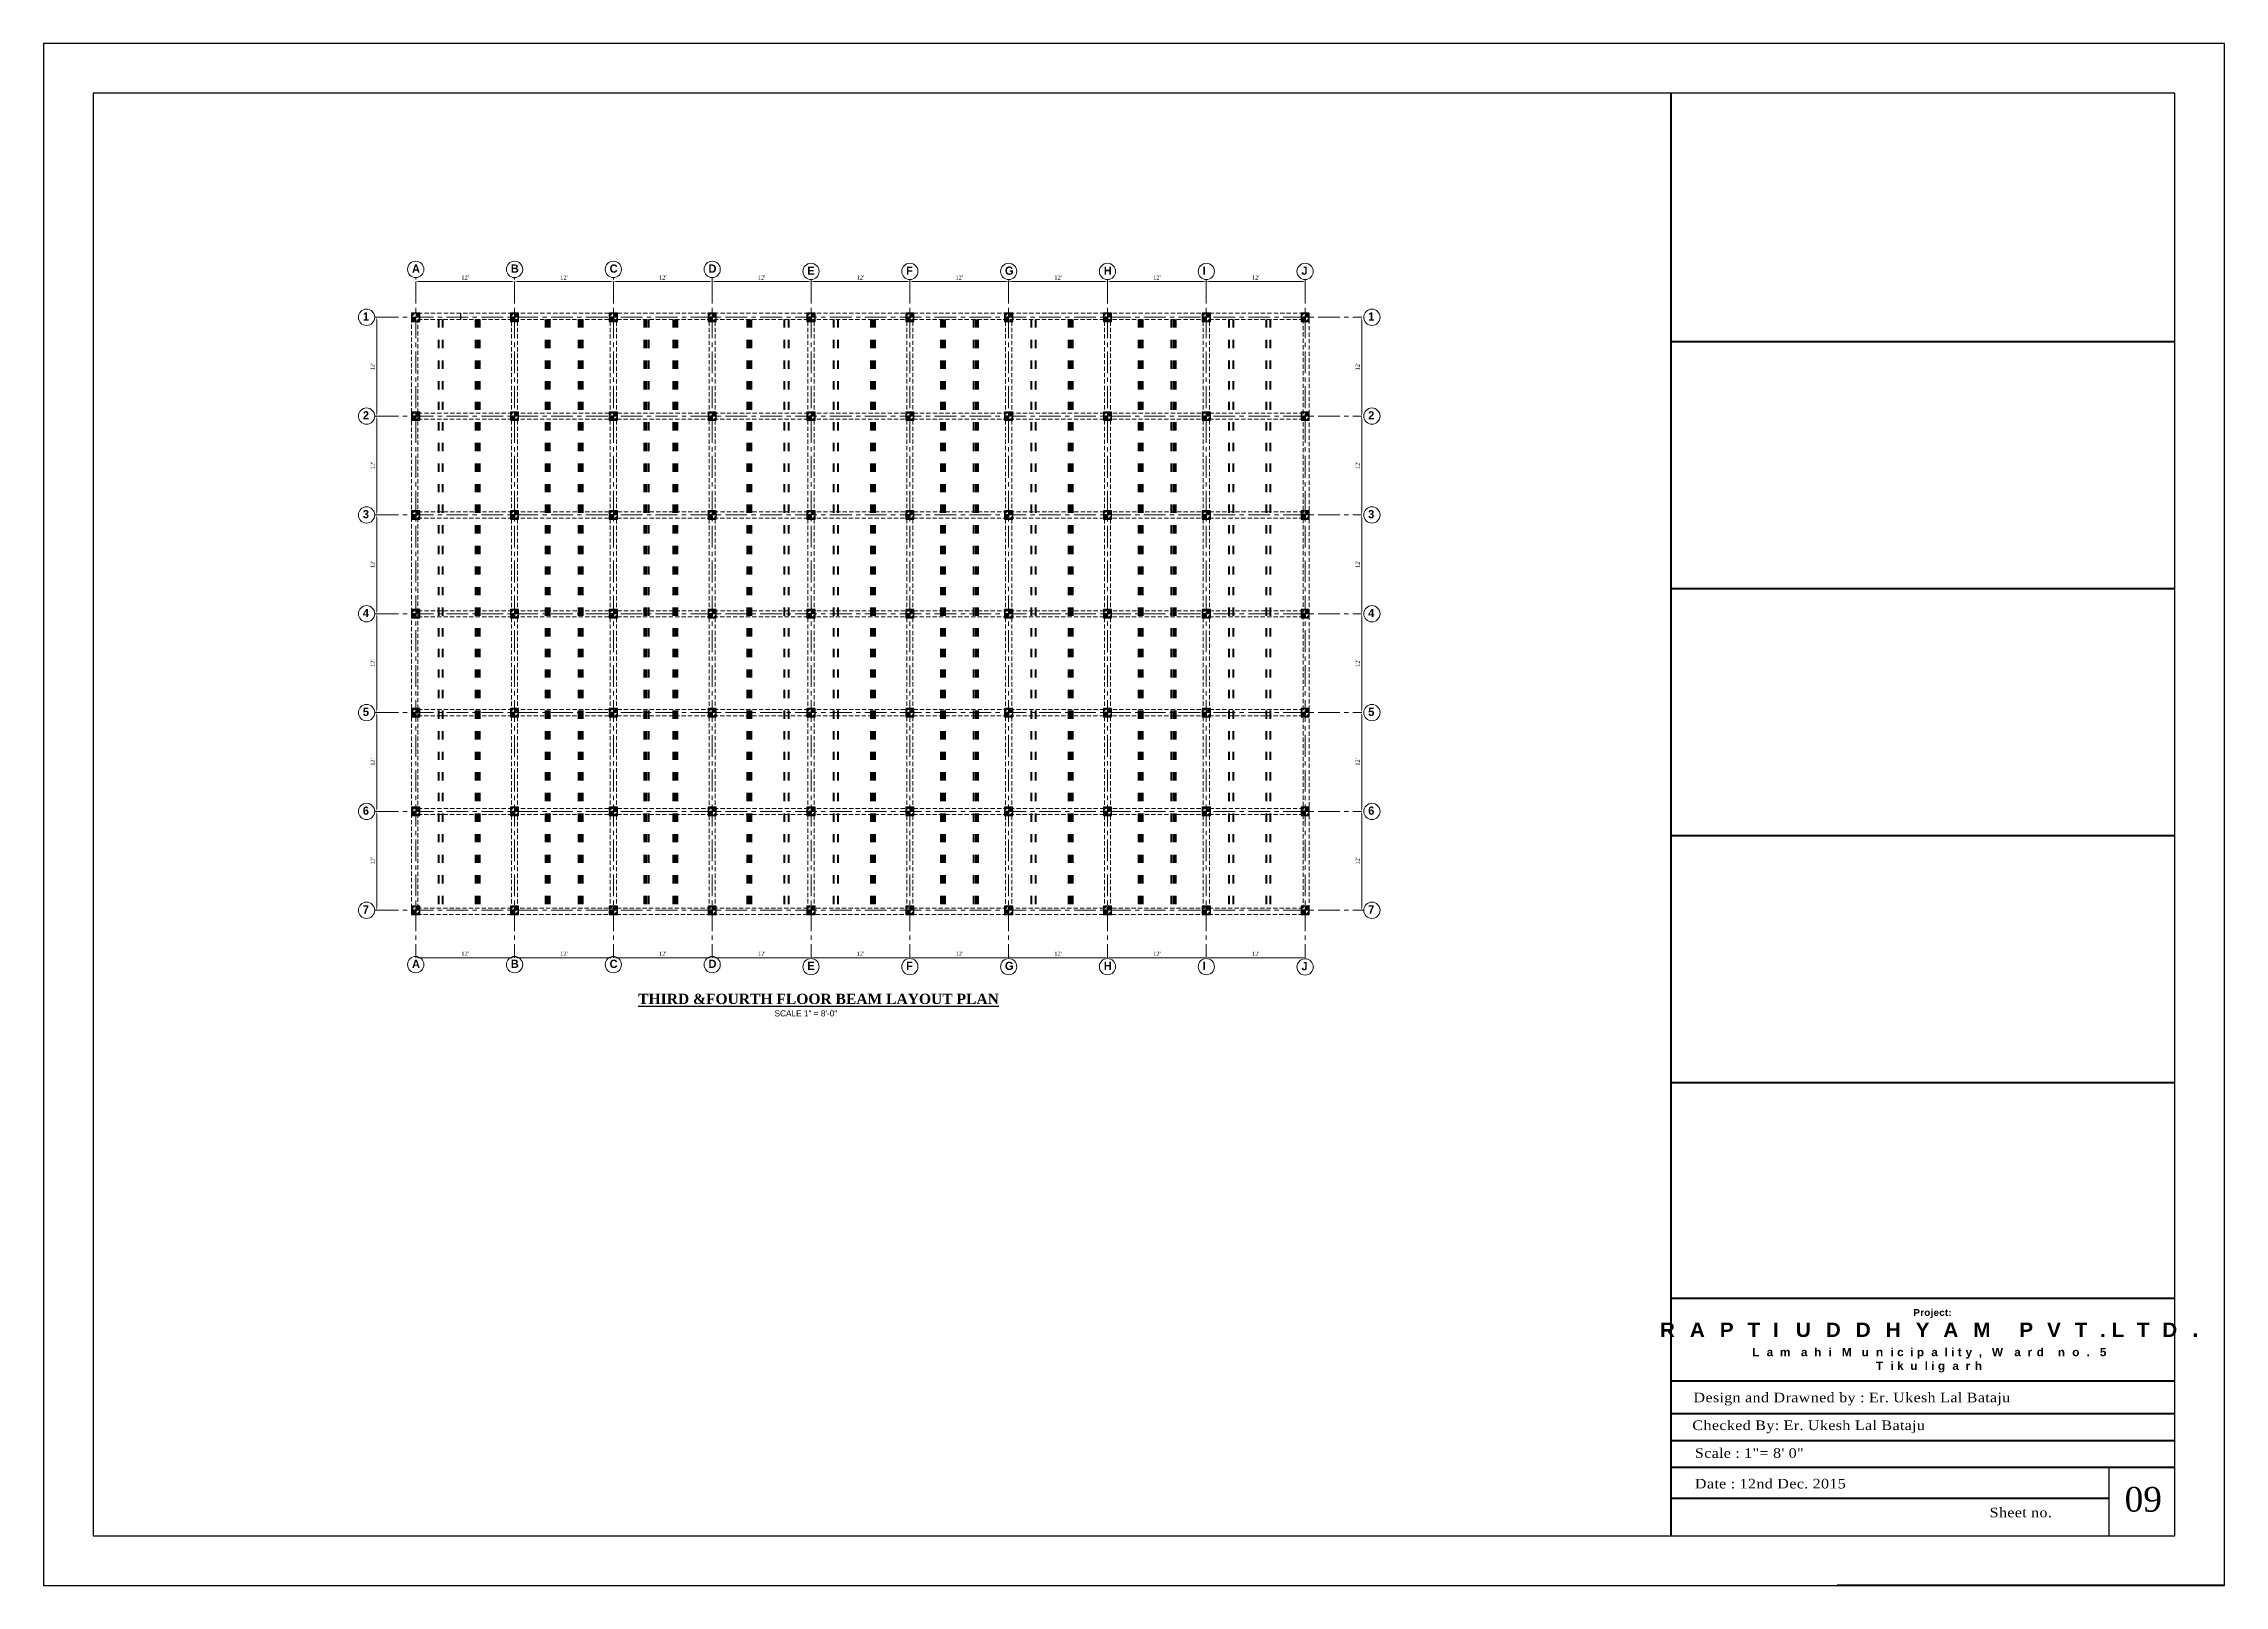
# Model space of a CAD drawing. Extents: x -2338379 to 930990, y -818978 to 106940.
# Drawn here: x 406794 to 409971, y -205212 to -202966 of the extents above; entities that cross this region are included whole.
import ezdxf

# ---------------------------------------------------------------- set-up
doc = ezdxf.new("R2010")
doc.units = 0
doc.header["$MEASUREMENT"] = 0
doc.header["$PDMODE"] = 34
for name, pattern in [('ACAD_ISO03W100', [30, 12, -18]), ('CENTER', [50.8, 31.75, -6.35, 6.35, -6.35]), ('DASHED2', [0.375, 0.25, -0.125])]:
    doc.linetypes.add(name, pattern=pattern)
doc.layers.get('0').update_dxf_attribs({"linetype": 'CONTINUOUS', "lineweight": 30})
doc.layers.get('DEFPOINTS').update_dxf_attribs({"linetype": 'CONTINUOUS'})
for name, color, linetype, lineweight in [('Center', 11, 'CENTER', 15), ('DIM', 6, 'CONTINUOUS', 20), ('DOOR&WIN', 3, 'CONTINUOUS', 18), ('Outline', 4, 'CONTINUOUS', 9), ('TEXT', 7, 'CONTINUOUS', 30), ('Text (Data)', 1, 'CONTINUOUS', 13)]:
    doc.layers.add(name, color=color, linetype=linetype, lineweight=lineweight)
doc.layers.add('dotline', color=113, linetype='ACAD_ISO03W100')
doc.layers.add('pillar12', color=7, linetype='CONTINUOUS')
doc.styles.get("Standard").update_dxf_attribs({"font": 'times.ttf', "height": 6})
doc.styles.add('STYLUSBT', font='stylu.ttf', dxfattribs={"height": 9})
doc.dimstyles.new('Standard$0', dxfattribs={"dimtxt": 6, "dimasz": 4, "dimexe": 3, "dimexo": 6, "dimgap": 3, "dimtad": 1, "dimdec": 1, "dimzin": 0, "dimdsep": 46, "dimlunit": 4, "dimtxsty": 'Standard', "dimcen": 0.09, "dimclrd": 6, "dimclre": 6, "dimclrt": 7, "dimadec": 0, "dimazin": 0, "dimtfac": 1, "dimtdec": 1, "dimtix": 1, "dimtofl": 0, "dimtmove": 1, "dimatfit": 3, "dimfxl": 1, "dimtolj": 1, "dimtzin": 0, "dimlwd": 18, "dimlwe": 18, "dimarcsym": 0})

msp = doc.modelspace()

# ---------------------------------------------------------------- texts
for s, insert, char_height, width, attachment_point in [('\\pi-24,l24,t24;{\\fArial Black|b1|i0|c0|p34;\\W0.9;\\T1.05;Project:\\P\\H2.1x;\\T2;RAPTI UDDHYAM PVT.LTD\\H1.143x;.\\H0.5208x;\\O\\P\\H0.9599x;\\oLamahi Municipality, Ward no. 5\\PTikuligarh}', (409546.08, -204809.78), 10, 762.9723, 2), ('\\pi-42,l42,t42;{\\W1.1;\\T1.05;Design and Drawned by : Er. Ukesh Lal Bataju}', (409197.63, -204931.65), 14, 478.4843, 1), ('\\pi-42,l42,t42;{\\W1.1;\\T1.05;Checked By: Er. Ukesh Lal Bataju}', (409196.07, -204972.1), 14, 478.4843, 1), ('\\pi-42,l42,t42;{\\W1.1;\\T1.05;Scale : 1"= 8\' 0"}', (409199.69, -205012.57), 14, 478.4843, 1), ('\\pi-42,l42,t42;{\\W1.1;\\T1.05;Date : 12nd Dec. 2015}', (409199.69, -205057.16), 14, 478.4843, 1), ('\\pi-42,l42,t42;{\\W1.1;\\T1.05;Sheet no.}', (409629.19, -205099.19), 14, 478.4843, 1)]:
    msp.add_mtext(s, dxfattribs=dict(insert=insert, char_height=char_height, width=width, attachment_point=attachment_point))
at = {"layer": 'TEXT', "attachment_point": 1}
for s, insert, char_height, width in [('{\\fCentury Gothic|b1|i0|c0|p34;A}', (407330.4, -203287.77), 12, 451.5), ('{\\fCentury Gothic|b1|i0|c0|p34;B}', (407474.4, -203287.77), 12, 451.5), ('{\\fCentury Gothic|b1|i0|c0|p34;C}', (407618.4, -203287.77), 12, 451.5), ('{\\fCentury Gothic|b1|i0|c0|p34;D}', (407762.4, -203287.77), 12, 451.5), ('{\\fCentury Gothic|b1|i0|c0|p34;E}', (407906.4, -203290.77), 12, 451.5), ('{\\fCentury Gothic|b1|i0|c0|p34;F}', (408050.4, -203290.77), 12, 451.5), ('{\\fCentury Gothic|b1|i0|c0|p34;G}', (408194.4, -203290.77), 12, 451.5), ('{\\fCentury Gothic|b1|i0|c0|p34;H}', (408338.4, -203290.77), 12, 451.5), ('{\\fCentury Gothic|b1|i0|c0|p34;I}', (408482.4, -203290.77), 12, 451.5), ('{\\fCentury Gothic|b1|i0|c0|p34;J}', (408626.4, -203290.77), 12, 451.5), ('{\\fCentury Gothic|b1|i0|c0|p34;1}', (407258.77, -203357.59), 12, 451.5), ('{\\fCentury Gothic|b1|i0|c0|p34;1}', (408723.66, -203357.59), 12, 451.5), ('{\\fCentury Gothic|b1|i0|c0|p34;2}', (407258.77, -203501.59), 12, 451.5), ('{\\fCentury Gothic|b1|i0|c0|p34;2}', (408723.66, -203501.59), 12, 451.5), ('{\\fCentury Gothic|b1|i0|c0|p34;3}', (407258.77, -203645.59), 12, 451.5), ('{\\fCentury Gothic|b1|i0|c0|p34;3}', (408723.66, -203645.59), 12, 451.5), ('{\\fCentury Gothic|b1|i0|c0|p34;4}', (407258.77, -203789.59), 12, 451.5), ('{\\fCentury Gothic|b1|i0|c0|p34;4}', (408723.66, -203789.59), 12, 451.5), ('{\\fCentury Gothic|b1|i0|c0|p34;5}', (407258.77, -203933.59), 12, 451.5), ('{\\fCentury Gothic|b1|i0|c0|p34;5}', (408723.66, -203933.59), 12, 451.5), ('{\\fCentury Gothic|b1|i0|c0|p34;6}', (407258.77, -204077.59), 12, 451.5), ('{\\fCentury Gothic|b1|i0|c0|p34;6}', (408723.66, -204077.59), 12, 451.5), ('{\\fCentury Gothic|b1|i0|c0|p34;7}', (407258.77, -204221.59), 12, 451.5), ('{\\fCentury Gothic|b1|i0|c0|p34;7}', (408723.66, -204221.59), 12, 451.5), ('{\\fCentury Gothic|b1|i0|c0|p34;A}', (407330.4, -204300.75), 12, 451.5), ('{\\fCentury Gothic|b1|i0|c0|p34;B}', (407474.4, -204300.75), 12, 451.5), ('{\\fCentury Gothic|b1|i0|c0|p34;C}', (407618.4, -204300.75), 12, 451.5), ('{\\fCentury Gothic|b1|i0|c0|p34;D}', (407762.4, -204300.75), 12, 451.5), ('{\\fCentury Gothic|b1|i0|c0|p34;E}', (407906.4, -204303.75), 12, 451.5), ('{\\fCentury Gothic|b1|i0|c0|p34;F}', (408050.4, -204303.75), 12, 451.5), ('{\\fCentury Gothic|b1|i0|c0|p34;G}', (408194.4, -204303.75), 12, 451.5), ('{\\fCentury Gothic|b1|i0|c0|p34;H}', (408338.4, -204303.75), 12, 451.5), ('{\\fCentury Gothic|b1|i0|c0|p34;I}', (408482.4, -204303.75), 12, 451.5), ('{\\fCentury Gothic|b1|i0|c0|p34;J}', (408626.4, -204304.13), 12, 451.5), ('{\\fRomantic|b1|i0|c2|p2;\\LTHIRD &FOURTH FLOOR BEAM LAYOUT PLAN}', (407659.98, -204350.31), 15, 669)]:
    msp.add_mtext(s, dxfattribs=dict(at, insert=insert, char_height=char_height, width=width))
at = {"layer": 'TEXT', "ltscale": 20, "insert": (407858.62, -204374.42), "char_height": 9, "width": 245.5296, "attachment_point": 1, "style": 'STYLUSBT'}
msp.add_mtext('SCALE 1" = 8\'-0"', dxfattribs=at)
at = {"layer": 'Text (Data)', "lineweight": 80, "insert": (409825.85, -205068.92), "char_height": 36, "width": 54.6723, "attachment_point": 1}
msp.add_mtext('09', dxfattribs=at)

# ---------------------------------------------------------------- blocks, each defined once
blk = doc.blocks.new('pill12')
h = blk.add_hatch(color=5)
h.paths.add_polyline_path([(-6, -6), (6, -6), (6, 6), (-6, 6)], flags=17)
edge = h.paths.add_edge_path(flags=17)
edge.add_line((6, 0), (-6, 0))
edge.add_line((0, 6), (0, -6))
for p, q in [((6, 0), (-6, 0)), ((0, 6), (0, -6))]:
    blk.add_line(p, q)
blk.add_lwpolyline([(-6, -6), (6, -6), (6, 6), (-6, 6)], close=True)
blk = doc.blocks.new('*D1342')
at = {"layer": 'DEFPOINTS', "color": 0, "lineweight": 30, "transparency": 16777216}
for p in [(407335.8, -203312.8), (407479.8, -203312.8), (407479.8, -203312.8)]:
    blk.add_point(p, dxfattribs=at)
at = {"layer": 'DIM', "color": 6, "lineweight": 18, "transparency": 16777216}
for p, q in [((407335.8, -203306.8), (407335.8, -203309.8)), ((407339.8, -203312.8), (407475.8, -203312.8)), ((407479.8, -203306.8), (407479.8, -203309.8))]:
    blk.add_line(p, q, dxfattribs=at)
at = {"layer": 'DIM', "color": 6, "lineweight": 30, "transparency": 16777216}
for points in [[(407339.8, -203312.1), (407339.8, -203313.5), (407335.8, -203312.8)], [(407475.8, -203312.1), (407475.8, -203313.5), (407479.8, -203312.8)]]:
    blk.add_solid(points, dxfattribs=at)
at = {"layer": 'DIM', "color": 7, "transparency": 16777216, "insert": (407407.8, -203306.8), "char_height": 6, "attachment_point": 5}
blk.add_mtext("\\A1;12'", dxfattribs=at)
blk = doc.blocks.new('*D1343')
at = {"layer": 'DEFPOINTS', "color": 0, "lineweight": 30, "transparency": 16777216}
for p in [(407479.8, -203312.8), (407623.8, -203312.8), (407623.8, -203312.8)]:
    blk.add_point(p, dxfattribs=at)
at = {"layer": 'DIM', "color": 6, "lineweight": 18, "transparency": 16777216}
for p, q in [((407479.8, -203306.8), (407479.8, -203309.8)), ((407483.8, -203312.8), (407619.8, -203312.8)), ((407623.8, -203306.8), (407623.8, -203309.8))]:
    blk.add_line(p, q, dxfattribs=at)
at = {"layer": 'DIM', "color": 6, "lineweight": 30, "transparency": 16777216}
for points in [[(407483.8, -203312.1), (407483.8, -203313.5), (407479.8, -203312.8)], [(407619.8, -203312.1), (407619.8, -203313.5), (407623.8, -203312.8)]]:
    blk.add_solid(points, dxfattribs=at)
at = {"layer": 'DIM', "color": 7, "transparency": 16777216, "insert": (407551.8, -203306.8), "char_height": 6, "attachment_point": 5}
blk.add_mtext("\\A1;12'", dxfattribs=at)
blk = doc.blocks.new('*D1344')
at = {"layer": 'DEFPOINTS', "color": 0, "lineweight": 30, "transparency": 16777216}
for p in [(407623.8, -203312.8), (407767.8, -203312.8), (407767.8, -203312.8)]:
    blk.add_point(p, dxfattribs=at)
at = {"layer": 'DIM', "color": 6, "lineweight": 18, "transparency": 16777216}
for p, q in [((407623.8, -203306.8), (407623.8, -203309.8)), ((407627.8, -203312.8), (407763.8, -203312.8)), ((407767.8, -203306.8), (407767.8, -203309.8))]:
    blk.add_line(p, q, dxfattribs=at)
at = {"layer": 'DIM', "color": 6, "lineweight": 30, "transparency": 16777216}
for points in [[(407627.8, -203312.1), (407627.8, -203313.5), (407623.8, -203312.8)], [(407763.8, -203312.1), (407763.8, -203313.5), (407767.8, -203312.8)]]:
    blk.add_solid(points, dxfattribs=at)
at = {"layer": 'DIM', "color": 7, "transparency": 16777216, "insert": (407695.8, -203306.8), "char_height": 6, "attachment_point": 5}
blk.add_mtext("\\A1;12'", dxfattribs=at)
blk = doc.blocks.new('*D1345')
at = {"color": 6, "lineweight": 18, "transparency": 16777216}
for p, q in [((407767.8, -203312.8), (407767.8, -203309.8)), ((407771.8, -203312.8), (407907.8, -203312.8)), ((407911.8, -203312.8), (407911.8, -203309.8))]:
    blk.add_line(p, q, dxfattribs=at)
at = {"color": 6, "lineweight": 30, "transparency": 16777216}
for points in [[(407771.8, -203312.1), (407771.8, -203313.5), (407767.8, -203312.8)], [(407907.8, -203312.1), (407907.8, -203313.5), (407911.8, -203312.8)]]:
    blk.add_solid(points, dxfattribs=at)
at = {"layer": 'DEFPOINTS', "color": 0, "lineweight": 30, "transparency": 16777216}
for p in [(407767.8, -203312.8), (407911.8, -203312.8), (407911.8, -203312.8)]:
    blk.add_point(p, dxfattribs=at)
at = {"color": 7, "lineweight": 30, "transparency": 16777216, "insert": (407839.8, -203306.8), "char_height": 6, "attachment_point": 5}
blk.add_mtext("\\A1;12'", dxfattribs=at)
blk = doc.blocks.new('*D1346')
at = {"color": 6, "lineweight": 18, "transparency": 16777216}
for p, q in [((407911.8, -203312.8), (407911.8, -203309.8)), ((407915.8, -203312.8), (408051.8, -203312.8)), ((408055.8, -203312.8), (408055.8, -203309.8))]:
    blk.add_line(p, q, dxfattribs=at)
at = {"color": 6, "lineweight": 30, "transparency": 16777216}
for points in [[(407915.8, -203312.1), (407915.8, -203313.5), (407911.8, -203312.8)], [(408051.8, -203312.1), (408051.8, -203313.5), (408055.8, -203312.8)]]:
    blk.add_solid(points, dxfattribs=at)
at = {"layer": 'DEFPOINTS', "color": 0, "lineweight": 30, "transparency": 16777216}
for p in [(407911.8, -203312.8), (408055.8, -203312.8), (408055.8, -203312.8)]:
    blk.add_point(p, dxfattribs=at)
at = {"color": 7, "lineweight": 30, "transparency": 16777216, "insert": (407983.8, -203306.8), "char_height": 6, "attachment_point": 5}
blk.add_mtext("\\A1;12'", dxfattribs=at)
blk = doc.blocks.new('*D1347')
at = {"color": 6, "lineweight": 18, "transparency": 16777216}
for p, q in [((408055.8, -203312.8), (408055.8, -203309.8)), ((408059.8, -203312.8), (408195.8, -203312.8)), ((408199.8, -203312.8), (408199.8, -203309.8))]:
    blk.add_line(p, q, dxfattribs=at)
at = {"color": 6, "lineweight": 30, "transparency": 16777216}
for points in [[(408059.8, -203312.1), (408059.8, -203313.5), (408055.8, -203312.8)], [(408195.8, -203312.1), (408195.8, -203313.5), (408199.8, -203312.8)]]:
    blk.add_solid(points, dxfattribs=at)
at = {"layer": 'DEFPOINTS', "color": 0, "lineweight": 30, "transparency": 16777216}
for p in [(408055.8, -203312.8), (408199.8, -203312.8), (408199.8, -203312.8)]:
    blk.add_point(p, dxfattribs=at)
at = {"color": 7, "lineweight": 30, "transparency": 16777216, "insert": (408127.8, -203306.8), "char_height": 6, "attachment_point": 5}
blk.add_mtext("\\A1;12'", dxfattribs=at)
blk = doc.blocks.new('*D1348')
at = {"color": 6, "lineweight": 18, "transparency": 16777216}
for p, q in [((408199.8, -203312.8), (408199.8, -203309.8)), ((408203.8, -203312.8), (408339.8, -203312.8)), ((408343.8, -203312.8), (408343.8, -203309.8))]:
    blk.add_line(p, q, dxfattribs=at)
at = {"color": 6, "lineweight": 30, "transparency": 16777216}
for points in [[(408203.8, -203312.1), (408203.8, -203313.5), (408199.8, -203312.8)], [(408339.8, -203312.1), (408339.8, -203313.5), (408343.8, -203312.8)]]:
    blk.add_solid(points, dxfattribs=at)
at = {"layer": 'DEFPOINTS', "color": 0, "lineweight": 30, "transparency": 16777216}
for p in [(408199.8, -203312.8), (408343.8, -203312.8), (408343.8, -203312.8)]:
    blk.add_point(p, dxfattribs=at)
at = {"color": 7, "lineweight": 30, "transparency": 16777216, "insert": (408271.8, -203306.8), "char_height": 6, "attachment_point": 5}
blk.add_mtext("\\A1;12'", dxfattribs=at)
blk = doc.blocks.new('*D1349')
at = {"color": 6, "lineweight": 18, "transparency": 16777216}
for p, q in [((408343.8, -203312.8), (408343.8, -203309.8)), ((408347.8, -203312.8), (408483.8, -203312.8)), ((408487.8, -203312.8), (408487.8, -203309.8))]:
    blk.add_line(p, q, dxfattribs=at)
at = {"color": 6, "lineweight": 30, "transparency": 16777216}
for points in [[(408347.8, -203312.1), (408347.8, -203313.5), (408343.8, -203312.8)], [(408483.8, -203312.1), (408483.8, -203313.5), (408487.8, -203312.8)]]:
    blk.add_solid(points, dxfattribs=at)
at = {"layer": 'DEFPOINTS', "color": 0, "lineweight": 30, "transparency": 16777216}
for p in [(408343.8, -203312.8), (408487.8, -203312.8), (408487.8, -203313.5)]:
    blk.add_point(p, dxfattribs=at)
at = {"color": 7, "lineweight": 30, "transparency": 16777216, "insert": (408415.8, -203306.8), "char_height": 6, "attachment_point": 5}
blk.add_mtext("\\A1;12'", dxfattribs=at)
blk = doc.blocks.new('*D1350')
at = {"color": 6, "lineweight": 18, "transparency": 16777216}
for p, q in [((408487.8, -203312.8), (408487.8, -203309.8)), ((408491.8, -203312.8), (408627.8, -203312.8)), ((408631.8, -203312.8), (408631.8, -203309.8))]:
    blk.add_line(p, q, dxfattribs=at)
at = {"color": 6, "lineweight": 30, "transparency": 16777216}
for points in [[(408491.8, -203312.1), (408491.8, -203313.5), (408487.8, -203312.8)], [(408627.8, -203312.1), (408627.8, -203313.5), (408631.8, -203312.8)]]:
    blk.add_solid(points, dxfattribs=at)
at = {"layer": 'DEFPOINTS', "color": 0, "lineweight": 30, "transparency": 16777216}
for p in [(408487.8, -203313.5), (408631.8, -203312.8), (408631.8, -203312.8)]:
    blk.add_point(p, dxfattribs=at)
at = {"color": 7, "lineweight": 30, "transparency": 16777216, "insert": (408559.8, -203306.8), "char_height": 6, "attachment_point": 5}
blk.add_mtext("\\A1;12'", dxfattribs=at)
blk = doc.blocks.new('*D1351')
at = {"color": 6, "lineweight": 18, "transparency": 16777216}
for p, q in [((407279, -203364.7), (407276, -203364.7)), ((407279, -203368.7), (407279, -203504.7)), ((407279, -203508.7), (407276, -203508.7))]:
    blk.add_line(p, q, dxfattribs=at)
at = {"color": 6, "lineweight": 30, "transparency": 16777216}
for points in [[(407278.4, -203368.7), (407279.7, -203368.7), (407279, -203364.7)], [(407278.4, -203504.7), (407279.7, -203504.7), (407279, -203508.7)]]:
    blk.add_solid(points, dxfattribs=at)
at = {"layer": 'DEFPOINTS', "color": 0, "lineweight": 30, "transparency": 16777216}
for p in [(407279, -203364.7), (407279, -203508.7), (407279, -203508.7)]:
    blk.add_point(p, dxfattribs=at)
at = {"color": 7, "lineweight": 30, "transparency": 16777216, "insert": (407273, -203436.7), "char_height": 6, "attachment_point": 5, "rotation": 90}
blk.add_mtext("\\A1;12'", dxfattribs=at)
blk = doc.blocks.new('*D1352')
at = {"color": 6, "lineweight": 18, "transparency": 16777216}
for p, q in [((407279, -203508.7), (407276, -203508.7)), ((407279, -203512.7), (407279, -203648.7)), ((407279, -203652.7), (407276, -203652.7))]:
    blk.add_line(p, q, dxfattribs=at)
at = {"color": 6, "lineweight": 30, "transparency": 16777216}
for points in [[(407278.4, -203512.7), (407279.7, -203512.7), (407279, -203508.7)], [(407278.4, -203648.7), (407279.7, -203648.7), (407279, -203652.7)]]:
    blk.add_solid(points, dxfattribs=at)
at = {"layer": 'DEFPOINTS', "color": 0, "lineweight": 30, "transparency": 16777216}
for p in [(407279, -203508.7), (407279, -203652.7), (407279, -203652.7)]:
    blk.add_point(p, dxfattribs=at)
at = {"color": 7, "lineweight": 30, "transparency": 16777216, "insert": (407273, -203580.7), "char_height": 6, "attachment_point": 5, "rotation": 90}
blk.add_mtext("\\A1;12'", dxfattribs=at)
blk = doc.blocks.new('*D1353')
at = {"color": 6, "lineweight": 18, "transparency": 16777216}
for p, q in [((407279, -203652.7), (407276, -203652.7)), ((407279, -203656.7), (407279, -203792.7)), ((407279, -203796.7), (407276, -203796.7))]:
    blk.add_line(p, q, dxfattribs=at)
at = {"color": 6, "lineweight": 30, "transparency": 16777216}
for points in [[(407278.4, -203656.7), (407279.7, -203656.7), (407279, -203652.7)], [(407278.4, -203792.7), (407279.7, -203792.7), (407279, -203796.7)]]:
    blk.add_solid(points, dxfattribs=at)
at = {"layer": 'DEFPOINTS', "color": 0, "lineweight": 30, "transparency": 16777216}
for p in [(407279, -203652.7), (407279, -203796.7), (407279, -203796.7)]:
    blk.add_point(p, dxfattribs=at)
at = {"color": 7, "lineweight": 30, "transparency": 16777216, "insert": (407273, -203724.7), "char_height": 6, "attachment_point": 5, "rotation": 90}
blk.add_mtext("\\A1;12'", dxfattribs=at)
blk = doc.blocks.new('*D1354')
at = {"color": 6, "lineweight": 18, "transparency": 16777216}
for p, q in [((407279, -203796.7), (407276, -203796.7)), ((407279, -203800.7), (407279, -203936.7)), ((407279, -203940.7), (407276, -203940.7))]:
    blk.add_line(p, q, dxfattribs=at)
at = {"color": 6, "lineweight": 30, "transparency": 16777216}
for points in [[(407278.4, -203800.7), (407279.7, -203800.7), (407279, -203796.7)], [(407278.4, -203936.7), (407279.7, -203936.7), (407279, -203940.7)]]:
    blk.add_solid(points, dxfattribs=at)
at = {"layer": 'DEFPOINTS', "color": 0, "lineweight": 30, "transparency": 16777216}
for p in [(407279, -203796.7), (407279, -203940.7), (407279, -203940.7)]:
    blk.add_point(p, dxfattribs=at)
at = {"color": 7, "lineweight": 30, "transparency": 16777216, "insert": (407273, -203868.7), "char_height": 6, "attachment_point": 5, "rotation": 90}
blk.add_mtext("\\A1;12'", dxfattribs=at)
blk = doc.blocks.new('*D1355')
at = {"color": 6, "lineweight": 18, "transparency": 16777216}
for p, q in [((407279, -203940.7), (407276, -203940.7)), ((407279, -203944.7), (407279, -204080.7)), ((407279, -204084.7), (407276, -204084.7))]:
    blk.add_line(p, q, dxfattribs=at)
at = {"color": 6, "lineweight": 30, "transparency": 16777216}
for points in [[(407278.4, -203944.7), (407279.7, -203944.7), (407279, -203940.7)], [(407278.4, -204080.7), (407279.7, -204080.7), (407279, -204084.7)]]:
    blk.add_solid(points, dxfattribs=at)
at = {"layer": 'DEFPOINTS', "color": 0, "lineweight": 30, "transparency": 16777216}
for p in [(407279, -203940.7), (407279, -204084.7), (407279, -204084.7)]:
    blk.add_point(p, dxfattribs=at)
at = {"color": 7, "lineweight": 30, "transparency": 16777216, "insert": (407273, -204012.7), "char_height": 6, "attachment_point": 5, "rotation": 90}
blk.add_mtext("\\A1;12'", dxfattribs=at)
blk = doc.blocks.new('*D1356')
at = {"color": 6, "lineweight": 18, "transparency": 16777216}
for p, q in [((407279, -204084.7), (407276, -204084.7)), ((407279, -204088.7), (407279, -204224.7)), ((407279, -204228.7), (407276, -204228.7))]:
    blk.add_line(p, q, dxfattribs=at)
at = {"color": 6, "lineweight": 30, "transparency": 16777216}
for points in [[(407278.4, -204088.7), (407279.7, -204088.7), (407279, -204084.7)], [(407278.4, -204224.7), (407279.7, -204224.7), (407279, -204228.7)]]:
    blk.add_solid(points, dxfattribs=at)
at = {"layer": 'DEFPOINTS', "color": 0, "lineweight": 30, "transparency": 16777216}
for p in [(407279, -204084.7), (407279, -204228.7), (407279, -204228.7)]:
    blk.add_point(p, dxfattribs=at)
at = {"color": 7, "lineweight": 30, "transparency": 16777216, "insert": (407273, -204156.7), "char_height": 6, "attachment_point": 5, "rotation": 90}
blk.add_mtext("\\A1;12'", dxfattribs=at)
blk = doc.blocks.new('*D1357')
at = {"color": 6, "lineweight": 18, "transparency": 16777216}
for p, q in [((407335.8, -204297.9), (407335.8, -204294.9)), ((407339.8, -204297.9), (407475.8, -204297.9)), ((407479.8, -204297.9), (407479.8, -204294.9))]:
    blk.add_line(p, q, dxfattribs=at)
at = {"color": 6, "lineweight": 30, "transparency": 16777216}
for points in [[(407339.8, -204297.2), (407339.8, -204298.6), (407335.8, -204297.9)], [(407475.8, -204297.2), (407475.8, -204298.6), (407479.8, -204297.9)]]:
    blk.add_solid(points, dxfattribs=at)
at = {"layer": 'DEFPOINTS', "color": 0, "lineweight": 30, "transparency": 16777216}
for p in [(407335.8, -204297.9), (407479.8, -204297.9), (407479.8, -204297.9)]:
    blk.add_point(p, dxfattribs=at)
at = {"color": 7, "lineweight": 30, "transparency": 16777216, "insert": (407407.8, -204291.9), "char_height": 6, "attachment_point": 5}
blk.add_mtext("\\A1;12'", dxfattribs=at)
blk = doc.blocks.new('*D1358')
at = {"color": 6, "lineweight": 18, "transparency": 16777216}
for p, q in [((407479.8, -204297.9), (407479.8, -204294.9)), ((407483.8, -204297.9), (407619.8, -204297.9)), ((407623.8, -204297.9), (407623.8, -204294.9))]:
    blk.add_line(p, q, dxfattribs=at)
at = {"color": 6, "lineweight": 30, "transparency": 16777216}
for points in [[(407483.8, -204297.2), (407483.8, -204298.6), (407479.8, -204297.9)], [(407619.8, -204297.2), (407619.8, -204298.6), (407623.8, -204297.9)]]:
    blk.add_solid(points, dxfattribs=at)
at = {"layer": 'DEFPOINTS', "color": 0, "lineweight": 30, "transparency": 16777216}
for p in [(407479.8, -204297.9), (407623.8, -204297.9), (407623.8, -204297.9)]:
    blk.add_point(p, dxfattribs=at)
at = {"color": 7, "lineweight": 30, "transparency": 16777216, "insert": (407551.8, -204291.9), "char_height": 6, "attachment_point": 5}
blk.add_mtext("\\A1;12'", dxfattribs=at)
blk = doc.blocks.new('*D1359')
at = {"color": 6, "lineweight": 18, "transparency": 16777216}
for p, q in [((407623.8, -204297.9), (407623.8, -204294.9)), ((407627.8, -204297.9), (407763.8, -204297.9)), ((407767.8, -204297.9), (407767.8, -204294.9))]:
    blk.add_line(p, q, dxfattribs=at)
at = {"color": 6, "lineweight": 30, "transparency": 16777216}
for points in [[(407627.8, -204297.2), (407627.8, -204298.6), (407623.8, -204297.9)], [(407763.8, -204297.2), (407763.8, -204298.6), (407767.8, -204297.9)]]:
    blk.add_solid(points, dxfattribs=at)
at = {"layer": 'DEFPOINTS', "color": 0, "lineweight": 30, "transparency": 16777216}
for p in [(407623.8, -204297.9), (407767.8, -204297.9), (407767.8, -204297.9)]:
    blk.add_point(p, dxfattribs=at)
at = {"color": 7, "lineweight": 30, "transparency": 16777216, "insert": (407695.8, -204291.9), "char_height": 6, "attachment_point": 5}
blk.add_mtext("\\A1;12'", dxfattribs=at)
blk = doc.blocks.new('*D1360')
at = {"color": 6, "lineweight": 18, "transparency": 16777216}
for p, q in [((407767.8, -204297.9), (407767.8, -204294.9)), ((407771.8, -204297.9), (407907.8, -204297.9)), ((407911.8, -204297.9), (407911.8, -204294.9))]:
    blk.add_line(p, q, dxfattribs=at)
at = {"color": 6, "lineweight": 30, "transparency": 16777216}
for points in [[(407771.8, -204297.2), (407771.8, -204298.6), (407767.8, -204297.9)], [(407907.8, -204297.2), (407907.8, -204298.6), (407911.8, -204297.9)]]:
    blk.add_solid(points, dxfattribs=at)
at = {"layer": 'DEFPOINTS', "color": 0, "lineweight": 30, "transparency": 16777216}
for p in [(407767.8, -204297.9), (407911.8, -204297.9), (407911.8, -204297.9)]:
    blk.add_point(p, dxfattribs=at)
at = {"color": 7, "lineweight": 30, "transparency": 16777216, "insert": (407839.8, -204291.9), "char_height": 6, "attachment_point": 5}
blk.add_mtext("\\A1;12'", dxfattribs=at)
blk = doc.blocks.new('*D1361')
at = {"color": 6, "lineweight": 18, "transparency": 16777216}
for p, q in [((407911.8, -204297.9), (407911.8, -204294.9)), ((407915.8, -204297.9), (408051.8, -204297.9)), ((408055.8, -204297.9), (408055.8, -204294.9))]:
    blk.add_line(p, q, dxfattribs=at)
at = {"color": 6, "lineweight": 30, "transparency": 16777216}
for points in [[(407915.8, -204297.2), (407915.8, -204298.6), (407911.8, -204297.9)], [(408051.8, -204297.2), (408051.8, -204298.6), (408055.8, -204297.9)]]:
    blk.add_solid(points, dxfattribs=at)
at = {"layer": 'DEFPOINTS', "color": 0, "lineweight": 30, "transparency": 16777216}
for p in [(407911.8, -204297.9), (408055.8, -204297.9), (408055.8, -204297.9)]:
    blk.add_point(p, dxfattribs=at)
at = {"color": 7, "lineweight": 30, "transparency": 16777216, "insert": (407983.8, -204291.9), "char_height": 6, "attachment_point": 5}
blk.add_mtext("\\A1;12'", dxfattribs=at)
blk = doc.blocks.new('*D1362')
at = {"color": 6, "lineweight": 18, "transparency": 16777216}
for p, q in [((408055.8, -204297.9), (408055.8, -204294.9)), ((408059.8, -204297.9), (408195.8, -204297.9)), ((408199.8, -204297.9), (408199.8, -204294.9))]:
    blk.add_line(p, q, dxfattribs=at)
at = {"color": 6, "lineweight": 30, "transparency": 16777216}
for points in [[(408059.8, -204297.2), (408059.8, -204298.6), (408055.8, -204297.9)], [(408195.8, -204297.2), (408195.8, -204298.6), (408199.8, -204297.9)]]:
    blk.add_solid(points, dxfattribs=at)
at = {"layer": 'DEFPOINTS', "color": 0, "lineweight": 30, "transparency": 16777216}
for p in [(408055.8, -204297.9), (408199.8, -204297.9), (408199.8, -204297.9)]:
    blk.add_point(p, dxfattribs=at)
at = {"color": 7, "lineweight": 30, "transparency": 16777216, "insert": (408127.8, -204291.9), "char_height": 6, "attachment_point": 5}
blk.add_mtext("\\A1;12'", dxfattribs=at)
blk = doc.blocks.new('*D1363')
at = {"color": 6, "lineweight": 18, "transparency": 16777216}
for p, q in [((408199.8, -204297.9), (408199.8, -204294.9)), ((408203.8, -204297.9), (408339.8, -204297.9)), ((408343.8, -204297.9), (408343.8, -204294.9))]:
    blk.add_line(p, q, dxfattribs=at)
at = {"color": 6, "lineweight": 30, "transparency": 16777216}
for points in [[(408203.8, -204297.2), (408203.8, -204298.6), (408199.8, -204297.9)], [(408339.8, -204297.2), (408339.8, -204298.6), (408343.8, -204297.9)]]:
    blk.add_solid(points, dxfattribs=at)
at = {"layer": 'DEFPOINTS', "color": 0, "lineweight": 30, "transparency": 16777216}
for p in [(408199.8, -204297.9), (408343.8, -204297.9), (408343.8, -204297.9)]:
    blk.add_point(p, dxfattribs=at)
at = {"color": 7, "lineweight": 30, "transparency": 16777216, "insert": (408271.8, -204291.9), "char_height": 6, "attachment_point": 5}
blk.add_mtext("\\A1;12'", dxfattribs=at)
blk = doc.blocks.new('*D1364')
at = {"color": 6, "lineweight": 18, "transparency": 16777216}
for p, q in [((408343.8, -204297.9), (408343.8, -204294.9)), ((408347.8, -204297.9), (408483.8, -204297.9)), ((408487.8, -204297.9), (408487.8, -204294.9))]:
    blk.add_line(p, q, dxfattribs=at)
at = {"color": 6, "lineweight": 30, "transparency": 16777216}
for points in [[(408347.8, -204297.2), (408347.8, -204298.6), (408343.8, -204297.9)], [(408483.8, -204297.2), (408483.8, -204298.6), (408487.8, -204297.9)]]:
    blk.add_solid(points, dxfattribs=at)
at = {"layer": 'DEFPOINTS', "color": 0, "lineweight": 30, "transparency": 16777216}
for p in [(408343.8, -204297.9), (408487.8, -204297.9), (408487.8, -204297.9)]:
    blk.add_point(p, dxfattribs=at)
at = {"color": 7, "lineweight": 30, "transparency": 16777216, "insert": (408415.8, -204291.9), "char_height": 6, "attachment_point": 5}
blk.add_mtext("\\A1;12'", dxfattribs=at)
blk = doc.blocks.new('*D1365')
at = {"color": 6, "lineweight": 18, "transparency": 16777216}
for p, q in [((408487.8, -204297.9), (408487.8, -204294.9)), ((408491.8, -204297.9), (408627.8, -204297.9)), ((408631.8, -204297.9), (408631.8, -204294.9))]:
    blk.add_line(p, q, dxfattribs=at)
at = {"color": 6, "lineweight": 30, "transparency": 16777216}
for points in [[(408491.8, -204297.2), (408491.8, -204298.6), (408487.8, -204297.9)], [(408627.8, -204297.2), (408627.8, -204298.6), (408631.8, -204297.9)]]:
    blk.add_solid(points, dxfattribs=at)
at = {"layer": 'DEFPOINTS', "color": 0, "lineweight": 30, "transparency": 16777216}
for p in [(408487.8, -204297.9), (408631.8, -204297.9), (408631.8, -204297.9)]:
    blk.add_point(p, dxfattribs=at)
at = {"color": 7, "lineweight": 30, "transparency": 16777216, "insert": (408559.8, -204291.9), "char_height": 6, "attachment_point": 5}
blk.add_mtext("\\A1;12'", dxfattribs=at)
blk = doc.blocks.new('*D1366')
at = {"color": 6, "lineweight": 18, "transparency": 16777216}
for p, q in [((408714.2, -203364.7), (408711.2, -203364.7)), ((408714.2, -203368.7), (408714.2, -203504.7)), ((408714.2, -203508.7), (408711.2, -203508.7))]:
    blk.add_line(p, q, dxfattribs=at)
at = {"color": 6, "lineweight": 30, "transparency": 16777216}
for points in [[(408713.5, -203368.7), (408714.9, -203368.7), (408714.2, -203364.7)], [(408713.5, -203504.7), (408714.9, -203504.7), (408714.2, -203508.7)]]:
    blk.add_solid(points, dxfattribs=at)
at = {"layer": 'DEFPOINTS', "color": 0, "lineweight": 30, "transparency": 16777216}
for p in [(408714.2, -203364.7), (408714.2, -203508.7), (408714.2, -203508.7)]:
    blk.add_point(p, dxfattribs=at)
at = {"color": 7, "lineweight": 30, "transparency": 16777216, "insert": (408708.2, -203436.7), "char_height": 6, "attachment_point": 5, "rotation": 90}
blk.add_mtext("\\A1;12'", dxfattribs=at)
blk = doc.blocks.new('*D1367')
at = {"color": 6, "lineweight": 18, "transparency": 16777216}
for p, q in [((408714.2, -203508.7), (408711.2, -203508.7)), ((408714.2, -203512.7), (408714.2, -203648.7)), ((408714.2, -203652.7), (408711.2, -203652.7))]:
    blk.add_line(p, q, dxfattribs=at)
at = {"color": 6, "lineweight": 30, "transparency": 16777216}
for points in [[(408713.5, -203512.7), (408714.9, -203512.7), (408714.2, -203508.7)], [(408713.5, -203648.7), (408714.9, -203648.7), (408714.2, -203652.7)]]:
    blk.add_solid(points, dxfattribs=at)
at = {"layer": 'DEFPOINTS', "color": 0, "lineweight": 30, "transparency": 16777216}
for p in [(408714.2, -203508.7), (408714.2, -203652.7), (408714.2, -203652.7)]:
    blk.add_point(p, dxfattribs=at)
at = {"color": 7, "lineweight": 30, "transparency": 16777216, "insert": (408708.2, -203580.7), "char_height": 6, "attachment_point": 5, "rotation": 90}
blk.add_mtext("\\A1;12'", dxfattribs=at)
blk = doc.blocks.new('*D1368')
at = {"color": 6, "lineweight": 18, "transparency": 16777216}
for p, q in [((408714.2, -203652.7), (408711.2, -203652.7)), ((408714.2, -203656.7), (408714.2, -203792.7)), ((408714.2, -203796.7), (408711.2, -203796.7))]:
    blk.add_line(p, q, dxfattribs=at)
at = {"color": 6, "lineweight": 30, "transparency": 16777216}
for points in [[(408713.5, -203656.7), (408714.9, -203656.7), (408714.2, -203652.7)], [(408713.5, -203792.7), (408714.9, -203792.7), (408714.2, -203796.7)]]:
    blk.add_solid(points, dxfattribs=at)
at = {"layer": 'DEFPOINTS', "color": 0, "lineweight": 30, "transparency": 16777216}
for p in [(408714.2, -203652.7), (408714.2, -203796.7), (408714.2, -203796.7)]:
    blk.add_point(p, dxfattribs=at)
at = {"color": 7, "lineweight": 30, "transparency": 16777216, "insert": (408708.2, -203724.7), "char_height": 6, "attachment_point": 5, "rotation": 90}
blk.add_mtext("\\A1;12'", dxfattribs=at)
blk = doc.blocks.new('*D1369')
at = {"color": 6, "lineweight": 18, "transparency": 16777216}
for p, q in [((408714.2, -203796.7), (408711.2, -203796.7)), ((408714.2, -203800.7), (408714.2, -203936.7)), ((408714.2, -203940.7), (408711.2, -203940.7))]:
    blk.add_line(p, q, dxfattribs=at)
at = {"color": 6, "lineweight": 30, "transparency": 16777216}
for points in [[(408713.5, -203800.7), (408714.9, -203800.7), (408714.2, -203796.7)], [(408713.5, -203936.7), (408714.9, -203936.7), (408714.2, -203940.7)]]:
    blk.add_solid(points, dxfattribs=at)
at = {"layer": 'DEFPOINTS', "color": 0, "lineweight": 30, "transparency": 16777216}
for p in [(408714.2, -203796.7), (408714.2, -203940.7), (408714.2, -203940.7)]:
    blk.add_point(p, dxfattribs=at)
at = {"color": 7, "lineweight": 30, "transparency": 16777216, "insert": (408708.2, -203868.7), "char_height": 6, "attachment_point": 5, "rotation": 90}
blk.add_mtext("\\A1;12'", dxfattribs=at)
blk = doc.blocks.new('*D1370')
at = {"color": 6, "lineweight": 18, "transparency": 16777216}
for p, q in [((408714.2, -203940.7), (408711.2, -203940.7)), ((408714.2, -203944.7), (408714.2, -204080.7)), ((408714.2, -204084.7), (408711.2, -204084.7))]:
    blk.add_line(p, q, dxfattribs=at)
at = {"color": 6, "lineweight": 30, "transparency": 16777216}
for points in [[(408713.5, -203944.7), (408714.9, -203944.7), (408714.2, -203940.7)], [(408713.5, -204080.7), (408714.9, -204080.7), (408714.2, -204084.7)]]:
    blk.add_solid(points, dxfattribs=at)
at = {"layer": 'DEFPOINTS', "color": 0, "lineweight": 30, "transparency": 16777216}
for p in [(408714.2, -203940.7), (408714.2, -204084.7), (408714.2, -204084.7)]:
    blk.add_point(p, dxfattribs=at)
at = {"color": 7, "lineweight": 30, "transparency": 16777216, "insert": (408708.2, -204012.7), "char_height": 6, "attachment_point": 5, "rotation": 90}
blk.add_mtext("\\A1;12'", dxfattribs=at)
blk = doc.blocks.new('*D1371')
at = {"color": 6, "lineweight": 18, "transparency": 16777216}
for p, q in [((408714.2, -204084.7), (408711.2, -204084.7)), ((408714.2, -204088.7), (408714.2, -204224.7)), ((408714.2, -204228.7), (408717.2, -204228.7))]:
    blk.add_line(p, q, dxfattribs=at)
at = {"color": 6, "lineweight": 30, "transparency": 16777216}
for points in [[(408713.5, -204088.7), (408714.9, -204088.7), (408714.2, -204084.7)], [(408713.5, -204224.7), (408714.9, -204224.7), (408714.2, -204228.7)]]:
    blk.add_solid(points, dxfattribs=at)
at = {"layer": 'DEFPOINTS', "color": 0, "lineweight": 30, "transparency": 16777216}
for p in [(408714.2, -204084.7), (408713.5, -204228.7), (408714.2, -204228.7)]:
    blk.add_point(p, dxfattribs=at)
at = {"color": 7, "lineweight": 30, "transparency": 16777216, "insert": (408708.2, -204156.7), "char_height": 6, "attachment_point": 5, "rotation": 90}
blk.add_mtext("\\A1;12'", dxfattribs=at)

# ---------------------------------------------------------------- dimensions: what is measured, and where the dimension line sits
at = {"lineweight": 30}
for base, p1, p2, picture, middle in [((407911.79, -203312.79), (407767.79, -203312.79), (407911.79, -203312.79), '*D1345', (407839.79, -203306.79)), ((408055.79, -203312.79), (407911.79, -203312.79), (408055.79, -203312.79), '*D1346', (407983.79, -203306.79)), ((408199.79, -203312.79), (408055.79, -203312.79), (408199.79, -203312.79), '*D1347', (408127.79, -203306.79)), ((408343.79, -203312.79), (408199.79, -203312.79), (408343.79, -203312.79), '*D1348', (408271.79, -203306.79)), ((408487.79, -203312.79), (408343.79, -203312.79), (408487.79, -203313.46), '*D1349', (408415.79, -203306.79)), ((408631.79, -203312.79), (408487.79, -203313.46), (408631.79, -203312.79), '*D1350', (408559.79, -203306.79)), ((407479.79, -204297.9), (407335.79, -204297.9), (407479.79, -204297.9), '*D1357', (407407.79, -204291.9)), ((407623.79, -204297.9), (407479.79, -204297.9), (407623.79, -204297.9), '*D1358', (407551.79, -204291.9)), ((407767.79, -204297.9), (407623.79, -204297.9), (407767.79, -204297.9), '*D1359', (407695.79, -204291.9)), ((407911.79, -204297.9), (407767.79, -204297.9), (407911.79, -204297.9), '*D1360', (407839.79, -204291.9)), ((408055.79, -204297.9), (407911.79, -204297.9), (408055.79, -204297.9), '*D1361', (407983.79, -204291.9)), ((408199.79, -204297.9), (408055.79, -204297.9), (408199.79, -204297.9), '*D1362', (408127.79, -204291.9)), ((408343.79, -204297.9), (408199.79, -204297.9), (408343.79, -204297.9), '*D1363', (408271.79, -204291.9)), ((408487.79, -204297.9), (408343.79, -204297.9), (408487.79, -204297.9), '*D1364', (408415.79, -204291.9)), ((408631.79, -204297.9), (408487.79, -204297.9), (408631.79, -204297.9), '*D1365', (408559.79, -204291.9))]:
    dim = msp.add_linear_dim(base=base, p1=p1, p2=p2, dimstyle='Standard$0', override={"dimdec": 0, "dimtdec": 0, "dimfxl": 6, "dimfxlon": 1, "dimarcsym": 1}, dxfattribs=at)
    dim.commit()
    dim.dimension.update_dxf_attribs({"geometry": picture, "text_midpoint": middle})
for base, p1, p2, picture, middle in [((407279.03, -203508.74), (407279.03, -203364.74), (407279.03, -203508.74), '*D1351', (407273.03, -203436.74)), ((408714.19, -203508.74), (408714.19, -203364.74), (408714.19, -203508.74), '*D1366', (408708.19, -203436.74)), ((407279.03, -203652.74), (407279.03, -203508.74), (407279.03, -203652.74), '*D1352', (407273.03, -203580.74)), ((408714.19, -203652.74), (408714.19, -203508.74), (408714.19, -203652.74), '*D1367', (408708.19, -203580.74)), ((407279.03, -203796.74), (407279.03, -203652.74), (407279.03, -203796.74), '*D1353', (407273.03, -203724.74)), ((408714.19, -203796.74), (408714.19, -203652.74), (408714.19, -203796.74), '*D1368', (408708.19, -203724.74)), ((407279.03, -203940.74), (407279.03, -203796.74), (407279.03, -203940.74), '*D1354', (407273.03, -203868.74)), ((408714.19, -203940.74), (408714.19, -203796.74), (408714.19, -203940.74), '*D1369', (408708.19, -203868.74)), ((407279.03, -204084.74), (407279.03, -203940.74), (407279.03, -204084.74), '*D1355', (407273.03, -204012.74)), ((408714.19, -204084.74), (408714.19, -203940.74), (408714.19, -204084.74), '*D1370', (408708.19, -204012.74)), ((407279.03, -204228.74), (407279.03, -204084.74), (407279.03, -204228.74), '*D1356', (407273.03, -204156.74)), ((408714.19, -204228.74), (408714.19, -204084.74), (408713.52, -204228.74), '*D1371', (408708.19, -204156.74))]:
    dim = msp.add_linear_dim(base=base, p1=p1, p2=p2, angle=90, dimstyle='Standard$0', override={"dimdec": 0, "dimtdec": 0, "dimfxl": 6, "dimfxlon": 1, "dimarcsym": 1}, dxfattribs=at)
    dim.commit()
    dim.dimension.update_dxf_attribs({"geometry": picture, "text_midpoint": middle})
at = {"layer": 'DIM'}
for base, p1, p2, picture, middle in [((407479.79, -203312.79), (407335.79, -203312.79), (407479.79, -203312.79), '*D1342', (407407.79, -203306.79)), ((407623.79, -203312.79), (407479.79, -203312.79), (407623.79, -203312.79), '*D1343', (407551.79, -203306.79)), ((407767.79, -203312.79), (407623.79, -203312.79), (407767.79, -203312.79), '*D1344', (407695.79, -203306.79))]:
    dim = msp.add_linear_dim(base=base, p1=p1, p2=p2, dimstyle='Standard$0', override={"dimtxt": 9, "dimdec": 0, "dimfxl": 2}, dxfattribs=at)
    dim.commit()
    dim.dimension.update_dxf_attribs({"geometry": picture, "text_midpoint": middle})

# ---------------------------------------------------------------- hatches: boundary and pattern name
h = msp.add_hatch(color=5)
h.paths.add_polyline_path([(407329.79, -203370.74), (407341.79, -203370.74), (407341.79, -203358.74), (407329.79, -203358.74)], flags=16)
edge = h.paths.add_edge_path()
edge.add_line((407341.79, -203364.74), (407329.79, -203364.74))
edge.add_line((407335.79, -203358.74), (407335.79, -203370.74))

# ---------------------------------------------------------------- linework, layer by layer
at = {"lineweight": 40}
msp.add_line((409164.59, -203037.99), (409164.59, -205140.39), dxfattribs=at)
at = {"lineweight": 30}
msp.add_line((407401.2, -203358.74), (407401.2, -203367.74), dxfattribs=at)
msp.add_line((409802.74, -205040.59), (409802.74, -205140.39))
at = {"color": 3}
for points in [[(409971.22, -205212.39), (409971.22, -202965.99), (406793.62, -202965.99), (406793.62, -205212.39)], [(409899.22, -205140.39), (409899.22, -203037.99), (406865.62, -203037.99), (406865.62, -205140.39)]]:
    msp.add_lwpolyline(points, close=True, dxfattribs=at)
msp.add_lwpolyline([(407329.79, -203370.74), (407341.79, -203370.74), (407341.79, -203358.74), (407329.79, -203358.74)], close=True)
at = {"lineweight": 40}
for points in [[(409899.22, -203400.39), (409164.59, -203400.39)], [(409899.22, -203760.39), (409164.59, -203760.39)], [(409899.22, -204120.39), (409164.59, -204120.39)], [(409899.22, -204480.39), (409164.59, -204480.39)], [(409899.22, -204794.33), (409164.59, -204794.33)], [(409899.22, -204914.85), (409164.59, -204914.85)], [(409899.22, -204962.58), (409164.59, -204962.58)], [(409899.22, -205001.89), (409164.59, -205001.89)], [(409899.22, -205040.59), (409164.59, -205040.59)], [(409802.74, -205085.99), (409164.59, -205085.99)], [(409971.22, -205212.39), (409407.18, -205212.39)]]:
    msp.add_lwpolyline(points, dxfattribs=at)
at = {"layer": 'Center'}
for p, q in [((407335.79, -203312.79), (407335.79, -204297.9)), ((407479.79, -203312.79), (407479.79, -204297.9)), ((407623.79, -203312.79), (407623.79, -204297.9)), ((407767.79, -203312.79), (407767.79, -204297.9)), ((407911.79, -203312.79), (407911.79, -204297.9)), ((408055.79, -203312.79), (408055.79, -204297.9)), ((408199.79, -203312.79), (408199.79, -204297.9)), ((408343.79, -203312.79), (408343.79, -204297.9)), ((408487.79, -203312.79), (408487.79, -204297.9)), ((408631.79, -203312.79), (408631.79, -204297.9)), ((407279.03, -203364.74), (408714.19, -203364.74)), ((407279.03, -203508.74), (408714.19, -203508.74)), ((407279.03, -203652.74), (408714.19, -203652.74)), ((407279.03, -203796.74), (408714.19, -203796.74)), ((407279.03, -203940.74), (408714.19, -203940.74)), ((407279.03, -204084.74), (408714.19, -204084.74)), ((407279.03, -204228.74), (408714.19, -204228.74))]:
    msp.add_line(p, q, dxfattribs=at)
at = {"layer": 'DOOR&WIN', "linetype": 'DASHED2', "ltscale": 25}
for p, q in [((407329.79, -203358.74), (408637.79, -203358.74)), ((407329.79, -204234.74), (407329.79, -203358.74)), ((408637.79, -203358.74), (408637.79, -204234.74)), ((407338.79, -203367.74), (408628.79, -203367.74)), ((407338.79, -204225.74), (407338.79, -203367.74)), ((407475.29, -203370.74), (407475.29, -203502.74)), ((407484.29, -203370.74), (407484.29, -203502.74)), ((407619.29, -203370.74), (407619.29, -203502.74)), ((407628.29, -203370.74), (407628.29, -203502.74)), ((407763.29, -203370.74), (407763.29, -203502.74)), ((407772.29, -203370.74), (407772.29, -203502.74)), ((407907.29, -203370.74), (407907.29, -203502.74)), ((407916.29, -203370.74), (407916.29, -203502.74)), ((408051.29, -203370.74), (408051.29, -203502.74)), ((408060.29, -203370.74), (408060.29, -203502.74)), ((408195.29, -203370.74), (408195.29, -203502.74)), ((408204.29, -203370.74), (408204.29, -203502.74)), ((408339.29, -203370.74), (408339.29, -203502.74)), ((408348.29, -203370.74), (408348.29, -203502.74)), ((408483.29, -203370.74), (408483.29, -203502.74)), ((408492.29, -203370.74), (408492.29, -203502.74)), ((408628.79, -203367.74), (408628.79, -204225.74)), ((407329.79, -203504.24), (408637.79, -203504.24)), ((407338.79, -203513.24), (408628.79, -203513.24)), ((407475.29, -203514.74), (407475.29, -203646.74)), ((407484.29, -203514.74), (407484.29, -203646.74)), ((407619.29, -203514.74), (407619.29, -203646.74)), ((407628.29, -203514.74), (407628.29, -203646.74)), ((407763.29, -203514.74), (407763.29, -203646.74)), ((407772.29, -203514.74), (407772.29, -203646.74)), ((407907.29, -203514.74), (407907.29, -203646.74)), ((407916.29, -203514.74), (407916.29, -203646.74)), ((408051.29, -203514.74), (408051.29, -203646.74)), ((408060.29, -203514.74), (408060.29, -203646.74)), ((408195.29, -203514.74), (408195.29, -203646.74)), ((408204.29, -203514.74), (408204.29, -203646.74)), ((408339.29, -203514.74), (408339.29, -203646.74)), ((408348.29, -203514.74), (408348.29, -203646.74)), ((408483.29, -203514.74), (408483.29, -203646.74)), ((408492.29, -203514.74), (408492.29, -203646.74)), ((407329.79, -203648.24), (408637.79, -203648.24)), ((407338.79, -203657.24), (408628.79, -203657.24)), ((407475.29, -203658.74), (407475.29, -203790.74)), ((407484.29, -203658.74), (407484.29, -203790.74)), ((407619.29, -203658.74), (407619.29, -203790.74)), ((407628.29, -203658.74), (407628.29, -203790.74)), ((407763.29, -203658.74), (407763.29, -203790.74)), ((407772.29, -203658.74), (407772.29, -203790.74)), ((407907.29, -203658.74), (407907.29, -203790.74)), ((407916.29, -203658.74), (407916.29, -203790.74)), ((408051.29, -203658.74), (408051.29, -203790.74)), ((408060.29, -203658.74), (408060.29, -203790.74)), ((408195.29, -203658.74), (408195.29, -203790.74)), ((408204.29, -203658.74), (408204.29, -203790.74)), ((408339.29, -203658.74), (408339.29, -203790.74)), ((408348.29, -203658.74), (408348.29, -203790.74)), ((408483.29, -203658.74), (408483.29, -203790.74)), ((408492.29, -203658.74), (408492.29, -203790.74)), ((407329.79, -203792.24), (408637.79, -203792.24)), ((407338.79, -203801.24), (408628.79, -203801.24)), ((407475.29, -203802.74), (407475.29, -203934.74)), ((407484.29, -203802.74), (407484.29, -203934.74)), ((407619.29, -203802.74), (407619.29, -203934.74)), ((407628.29, -203802.74), (407628.29, -203934.74)), ((407763.29, -203802.74), (407763.29, -203934.74)), ((407772.29, -203802.74), (407772.29, -203934.74)), ((407907.29, -203802.74), (407907.29, -203934.74)), ((407916.29, -203802.74), (407916.29, -203934.74)), ((408051.29, -203802.74), (408051.29, -203934.74)), ((408060.29, -203802.74), (408060.29, -203934.74)), ((408195.29, -203802.74), (408195.29, -203934.74)), ((408204.29, -203802.74), (408204.29, -203934.74)), ((408339.29, -203802.74), (408339.29, -203934.74)), ((408348.29, -203802.74), (408348.29, -203934.74)), ((408483.29, -203802.74), (408483.29, -203934.74)), ((408492.29, -203802.74), (408492.29, -203934.74)), ((407329.79, -203936.24), (408637.79, -203936.24)), ((407338.79, -203945.24), (408628.79, -203945.24)), ((407475.29, -203946.74), (407475.29, -204078.74)), ((407484.29, -203946.74), (407484.29, -204078.74)), ((407619.29, -203946.74), (407619.29, -204078.74)), ((407628.29, -203946.74), (407628.29, -204078.74)), ((407763.29, -203946.74), (407763.29, -204078.74)), ((407772.29, -203946.74), (407772.29, -204078.74)), ((407907.29, -203946.74), (407907.29, -204078.74)), ((407916.29, -203946.74), (407916.29, -204078.74)), ((408051.29, -203946.74), (408051.29, -204078.74)), ((408060.29, -203946.74), (408060.29, -204078.74)), ((408195.29, -203946.74), (408195.29, -204078.74)), ((408204.29, -203946.74), (408204.29, -204078.74)), ((408339.29, -203946.74), (408339.29, -204078.74)), ((408348.29, -203946.74), (408348.29, -204078.74)), ((408483.29, -203946.74), (408483.29, -204078.74)), ((408492.29, -203946.74), (408492.29, -204078.74)), ((407329.79, -204080.24), (408637.79, -204080.24)), ((407338.79, -204089.24), (408628.79, -204089.24)), ((407475.29, -204090.74), (407475.29, -204222.74)), ((407484.29, -204090.74), (407484.29, -204222.74)), ((407619.29, -204090.74), (407619.29, -204222.74)), ((407628.29, -204090.74), (407628.29, -204222.74)), ((407763.29, -204090.74), (407763.29, -204222.74)), ((407772.29, -204090.74), (407772.29, -204222.74)), ((407907.29, -204090.74), (407907.29, -204222.74)), ((407916.29, -204090.74), (407916.29, -204222.74)), ((408051.29, -204090.74), (408051.29, -204222.74)), ((408060.29, -204090.74), (408060.29, -204222.74)), ((408195.29, -204090.74), (408195.29, -204222.74)), ((408204.29, -204090.74), (408204.29, -204222.74)), ((408339.29, -204090.74), (408339.29, -204222.74)), ((408348.29, -204090.74), (408348.29, -204222.74)), ((408483.29, -204090.74), (408483.29, -204222.74)), ((408492.29, -204090.74), (408492.29, -204222.74)), ((408637.79, -204234.74), (407329.79, -204234.74)), ((408628.79, -204225.74), (407338.79, -204225.74))]:
    msp.add_line(p, q, dxfattribs=at)
at = {"layer": 'dotline', "lineweight": 40}
for p, q in [((407368.79, -203367.74), (407368.79, -204225.74)), ((407374.79, -203367.74), (407374.79, -204225.74)), ((407422.79, -203367.74), (407422.79, -204225.74)), ((407422.79, -203367.74), (407422.79, -204225.74)), ((407425.79, -203367.74), (407425.79, -204225.74)), ((407425.79, -203367.74), (407425.79, -204225.74)), ((407428.79, -203367.74), (407428.79, -204225.74)), ((407428.79, -203367.74), (407428.79, -204225.74)), ((407524.79, -203367.74), (407524.79, -204225.74)), ((407524.79, -203367.74), (407524.79, -204225.74)), ((407527.79, -203367.74), (407527.79, -204225.74)), ((407527.79, -203367.74), (407527.79, -204225.74)), ((407530.79, -203367.74), (407530.79, -204225.74)), ((407530.79, -203367.74), (407530.79, -204225.74)), ((407572.79, -203367.74), (407572.79, -204225.74)), ((407575.79, -203367.74), (407575.79, -204225.74)), ((407578.79, -203367.74), (407578.79, -204225.74)), ((407668.79, -203367.74), (407668.79, -204225.74)), ((407668.79, -203367.74), (407668.79, -204225.74)), ((407671.79, -203367.74), (407671.79, -204225.74)), ((407671.79, -203367.74), (407671.79, -204225.74)), ((407674.79, -203367.74), (407674.79, -204225.74)), ((407674.79, -203367.74), (407674.79, -204225.74)), ((407710.79, -203367.74), (407710.79, -204225.74)), ((407713.79, -203367.74), (407713.79, -204225.74)), ((407716.79, -203367.74), (407716.79, -204225.74)), ((407818.79, -203367.74), (407818.79, -204225.74)), ((407821.79, -203367.74), (407821.79, -204225.74)), ((407824.79, -203367.74), (407824.79, -204225.74)), ((407872.79, -203367.74), (407872.79, -204225.74)), ((407878.79, -203367.74), (407878.79, -204225.74)), ((407944.79, -203367.74), (407944.79, -204225.74)), ((407950.79, -203367.74), (407950.79, -204225.74)), ((407998.79, -203367.74), (407998.79, -204225.74)), ((408001.79, -203367.74), (408001.79, -204225.74)), ((408004.79, -203367.74), (408004.79, -204225.74)), ((408100.79, -203367.74), (408100.79, -204225.74)), ((408103.79, -203367.74), (408103.79, -204225.74)), ((408106.79, -203367.74), (408106.79, -204225.74)), ((408148.79, -203367.74), (408148.79, -204225.74)), ((408151.79, -203367.74), (408151.79, -204225.74)), ((408154.79, -203367.74), (408154.79, -204225.74)), ((408232.79, -203367.74), (408232.79, -204225.74)), ((408238.79, -203367.74), (408238.79, -204225.74)), ((408286.79, -203367.74), (408286.79, -204225.74)), ((408289.79, -203367.74), (408289.79, -204225.74)), ((408292.79, -203367.74), (408292.79, -204225.74)), ((408388.79, -203367.74), (408388.79, -204225.74)), ((408391.79, -203367.74), (408391.79, -204225.74)), ((408394.79, -203367.74), (408394.79, -204225.74)), ((408436.79, -203367.74), (408436.79, -204225.74)), ((408439.79, -203367.74), (408439.79, -204225.74)), ((408442.79, -203367.74), (408442.79, -204225.74)), ((408520.79, -203367.74), (408520.79, -204225.74)), ((408526.79, -203367.74), (408526.79, -204225.74)), ((408574.79, -203367.74), (408574.79, -204225.74)), ((408580.79, -203367.74), (408580.79, -204225.74))]:
    msp.add_line(p, q, dxfattribs=at)
at = {"layer": 'Outline'}
for centre in [(407335.79, -203294.93), (407479.79, -203294.93), (407623.79, -203294.93), (407767.79, -203294.93), (407911.79, -203297.93), (408055.79, -203297.93), (408199.79, -203297.93), (408343.79, -203297.93), (408487.79, -203297.93), (408631.79, -203297.93), (407264.16, -203364.74), (408729.05, -203364.74), (407264.16, -203508.74), (408729.05, -203508.74), (407264.16, -203652.74), (408729.05, -203652.74), (407264.16, -203796.74), (408729.05, -203796.74), (407264.16, -203940.74), (408729.05, -203940.74), (407264.16, -204084.74), (408729.05, -204084.74), (407264.16, -204228.74), (408729.05, -204228.74), (407335.79, -204307.91), (407479.79, -204307.91), (407623.79, -204307.91), (407767.79, -204307.91), (407911.79, -204310.91), (408055.79, -204310.91), (408199.79, -204310.91), (408343.79, -204310.91), (408487.79, -204310.91), (408631.79, -204311.28)]:
    msp.add_circle(centre, 11.86, dxfattribs=at)

# ---------------------------------------------------------------- block references
at = {"layer": 'pillar12'}
for p in [(407479.79, -203364.74), (407623.79, -203364.74), (407767.79, -203364.74), (407911.79, -203364.74), (408055.79, -203364.74), (408199.79, -203364.74), (408343.79, -203364.74), (408487.79, -203364.74), (408631.79, -203364.74), (407335.79, -203508.74), (407479.79, -203508.74), (407623.79, -203508.74), (407767.79, -203508.74), (407911.79, -203508.74), (408055.79, -203508.74), (408199.79, -203508.74), (408343.79, -203508.74), (408487.79, -203508.74), (408631.79, -203508.74), (407335.79, -203652.74), (407479.79, -203652.74), (407623.79, -203652.74), (407767.79, -203652.74), (407911.79, -203652.74), (408055.79, -203652.74), (408199.79, -203652.74), (408343.79, -203652.74), (408487.79, -203652.74), (408631.79, -203652.74), (407335.79, -203796.74), (407479.79, -203796.74), (407623.79, -203796.74), (407767.79, -203796.74), (407911.79, -203796.74), (408055.79, -203796.74), (408199.79, -203796.74), (408343.79, -203796.74), (408487.79, -203796.74), (408631.79, -203796.74), (407335.79, -203940.74), (407479.79, -203940.74), (407623.79, -203940.74), (407767.79, -203940.74), (407911.79, -203940.74), (408055.79, -203940.74), (408199.79, -203940.74), (408343.79, -203940.74), (408487.79, -203940.74), (408631.79, -203940.74), (407335.79, -204084.74), (407479.79, -204084.74), (407623.79, -204084.74), (407767.79, -204084.74), (407911.79, -204084.74), (408055.79, -204084.74), (408199.79, -204084.74), (408343.79, -204084.74), (408487.79, -204084.74), (408631.79, -204084.74), (407335.79, -204228.74), (407479.79, -204228.74), (407623.79, -204228.74), (407767.79, -204228.74), (407911.79, -204228.74), (408055.79, -204228.74), (408199.79, -204228.74), (408343.79, -204228.74), (408487.79, -204228.74), (408631.79, -204228.74)]:
    msp.add_blockref('pill12', p, dxfattribs=at)

msp.set_redraw_order([(e.dxf.handle, doc.entitydb.next_handle()) for e in msp.query("TEXT MTEXT ATTDEF DIMENSION ARC_DIMENSION")])  # texts and dimensions are drawn at this point

doc.saveas('drawing.dxf')
